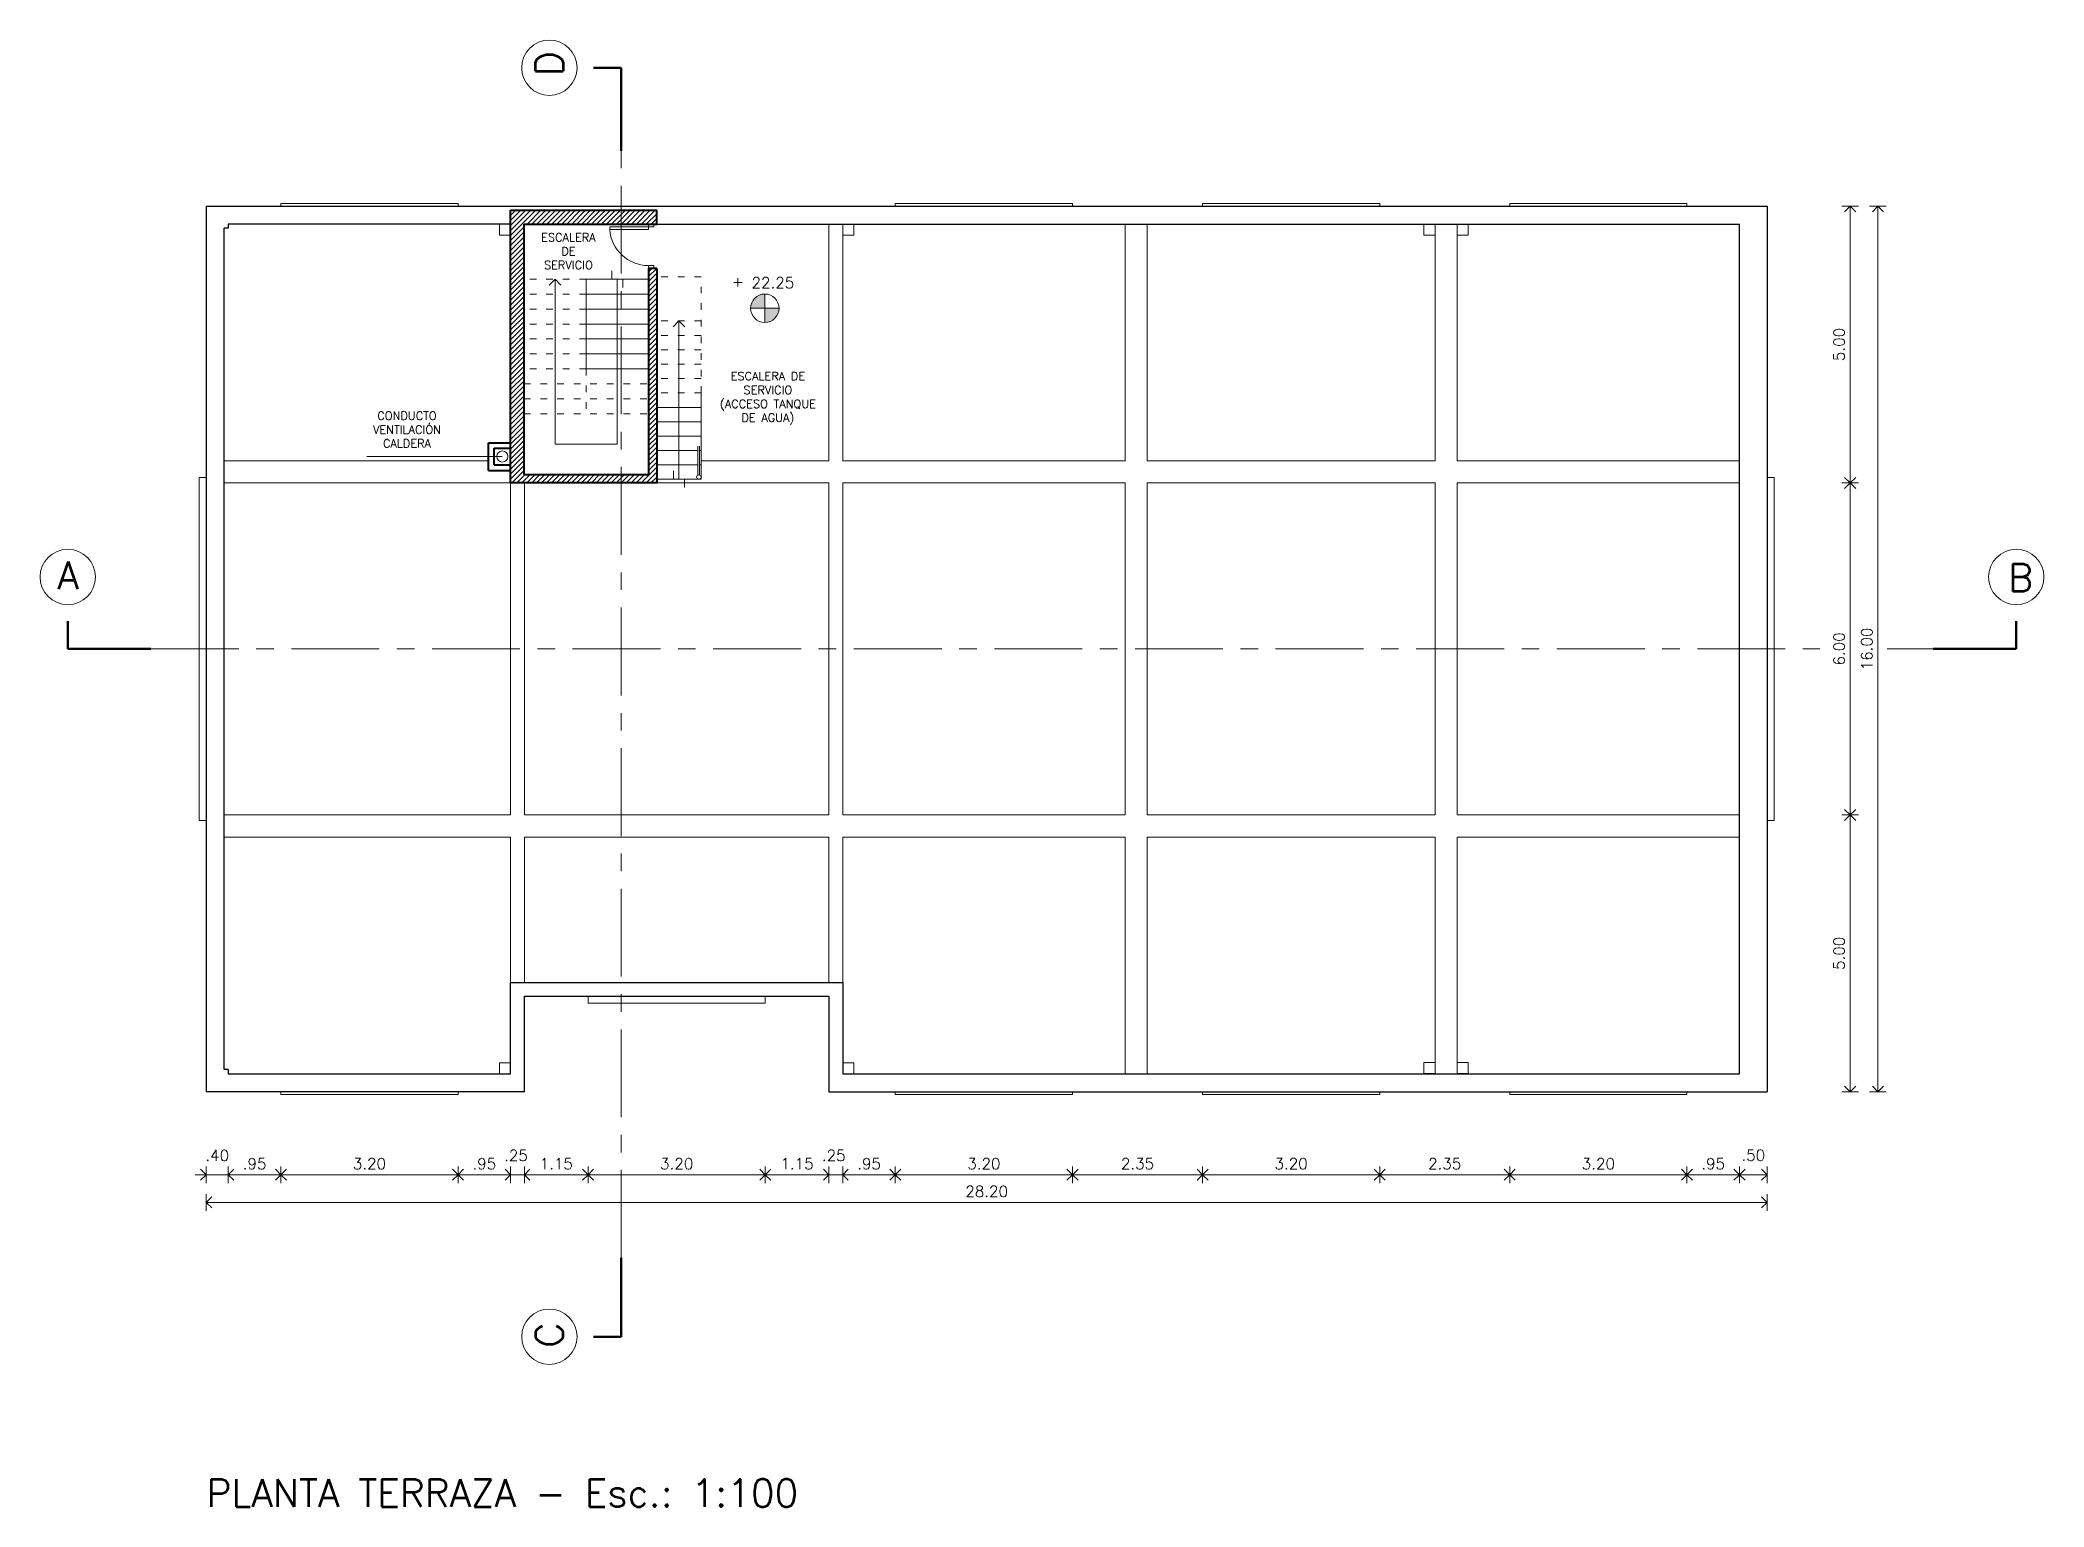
# Model space of a CAD drawing. Extents: x 952 to 1352, y -109 to 175.
# Drawn here: x 1026.65 to 1062.85, y 55.78 to 82.28 of the extents above; entities that cross this region are included whole.
import ezdxf

# ---------------------------------------------------------------- set-up
doc = ezdxf.new("R2010")
doc.units = 0
doc.header["$LTSCALE"] = 0.5
doc.linetypes.add('ACAD_ISO03W100', pattern=[30, 12, -18])
doc.linetypes.add('CENTER', pattern=[50.8, 31.75, -6.35, 6.35, -6.35])
doc.layers.get('0').update_dxf_attribs({"linetype": 'CONTINUOUS'})
doc.layers.get('Defpoints').update_dxf_attribs({"linetype": 'CONTINUOUS'})
for name, color, linetype, lineweight in [('Acotaciones', 9, 'CONTINUOUS', 9), ('Carpintería', 55, 'CONTINUOUS', 20), ('Detalles 01', 8, 'CONTINUOUS', 9), ('Muros corte', 7, 'CONTINUOUS', 40), ('Muros vista', 253, 'CONTINUOUS', 25), ('Pisos', 252, 'CONTINUOUS', 18), ('Proyección', 4, 'ACAD_ISO03W100', 18), ('Punta 01', 6, 'CONTINUOUS', 9), ('Punta 015', 64, 'CONTINUOUS', 13), ('Punta 02', 11, 'CONTINUOUS', 20), ('Punta 05', 52, 'CONTINUOUS', 50), ('Tratamiento pisos', 251, 'CONTINUOUS', 9), ('Vidrios', 147, 'CONTINUOUS', 13)]:
    doc.layers.add(name, color=color, linetype=linetype, lineweight=lineweight)
doc.styles.add('Texto 1.5 mm', font='simplex.shx', dxfattribs={"height": 0.15})
doc.styles.add('Texto 2 mm', font='simplex.shx', dxfattribs={"height": 0.2})
doc.styles.add('Texto 5 mm', font='simplex.shx', dxfattribs={"height": 0.5})
doc.dimstyles.new('Primera línea', dxfattribs={"dimscale": 0, "dimtxt": 0.2, "dimasz": 0.2, "dimexe": 0.15, "dimexo": 0, "dimgap": 0.1, "dimtad": 1, "dimzin": 4, "dimdsep": 46, "dimtxsty": 'Texto 2 mm', "dimblk": 'OPEN90', "dimcen": 2.5, "dimclrd": 256, "dimclre": 256, "dimclrt": 256, "dimadec": 0, "dimazin": 0, "dimtfac": 1, "dimtmove": 2, "dimatfit": 3, "dimldrblk": 'OPEN90', "dimfxl": 1, "dimtolj": 1, "dimtzin": 0, "dimlwd": -1, "dimlwe": -1, "dimarcsym": 0})
doc.dimstyles.new('Segunda línea', dxfattribs={"dimscale": 0, "dimtxt": 0.2, "dimasz": 0.2, "dimexe": 0.15, "dimexo": 0.5, "dimgap": 0.1, "dimtad": 1, "dimzin": 4, "dimdsep": 46, "dimtxsty": 'Texto 2 mm', "dimblk": 'OPEN90', "dimcen": 2.5, "dimclrd": 256, "dimclre": 256, "dimclrt": 256, "dimadec": 0, "dimazin": 0, "dimtfac": 1, "dimtmove": 2, "dimatfit": 3, "dimldrblk": 'OPEN90', "dimfxl": 1, "dimtolj": 1, "dimtzin": 0, "dimlwd": -1, "dimlwe": -1, "dimarcsym": 0})

msp = doc.modelspace()

# ---------------------------------------------------------------- texts
at = {"layer": 'Acotaciones', "char_height": 0.2, "attachment_point": 5, "style": 'Texto 2 mm'}
for s, insert in [('\\A1;.40', (1029.846, 62.129)), ('.25', (1035.243, 62.129)), ('.25', (1040.983, 62.129)), ('\\A1;.50', (1057.596, 62.132))]:
    msp.add_mtext(s, dxfattribs=dict(at, insert=insert))
at = {"layer": 'Punta 015', "char_height": 0.15, "attachment_point": 2, "style": 'Texto 1.5 mm'}
for s, insert, width in [('ESCALERA DE SERVICIO', (1036.19, 78.791), 1.23789), ('ESCALERA DE SERVICIO\\P(ACCESO TANQUE DE AGUA)', (1039.794, 76.283), 2.12447), ('CONDUCTO\\PVENTILACIÓN CALDERA', (1033.274, 75.568), 1.45739)]:
    msp.add_mtext(s, dxfattribs=dict(at, insert=insert, width=width))
at = {"layer": 'Punta 015', "linetype": 'Continuous', "insert": (1039.884, 77.897), "char_height": 0.2, "attachment_point": 5, "style": 'Texto 2 mm'}
msp.add_mtext('22.25', dxfattribs=at)
at = {"layer": 'Punta 05', "char_height": 0.5, "width": 0.3999, "attachment_point": 7, "rotation": 90, "style": 'Texto 5 mm'}
for s, insert in [('D', (1036.097, 81.631)), ('C', (1036.097, 58.658))]:
    msp.add_mtext(s, dxfattribs=dict(at, insert=insert))
at = {"layer": 'Punta 05', "char_height": 0.5, "attachment_point": 1, "style": 'Texto 5 mm'}
for s, insert, width in [('A', (1026.96, 72.857), 0.39986), ('B', (1062.198, 72.819), 0.3999), ('PLANTA TERRAZA - Esc.: 1:100', (1029.65, 56.279), 17.2455)]:
    msp.add_mtext(s, dxfattribs=dict(at, insert=insert, width=width))

# ---------------------------------------------------------------- blocks, each defined once
blk = doc.blocks.new('_Open90')
at = {"color": 0, "linetype": 'ByBlock', "lineweight": -2}
for p, q in [((0, 0), (-1, 0)), ((-0.5, 0.5), (0, 0)), ((0, 0), (-0.5, -0.5))]:
    blk.add_line(p, q, dxfattribs=at)
blk = doc.blocks.new('*D53')
at = {"layer": 'Acotaciones', "transparency": 16777216}
for p, q in [((1059.196, 68.28), (1059.496, 68.28)), ((1059.346, 63.48), (1059.346, 68.08)), ((1059.196, 63.28), (1059.496, 63.28))]:
    blk.add_line(p, q, dxfattribs=at)
at = {"layer": 'Defpoints', "color": 0, "transparency": 16777216}
for p in [(1059.196, 68.28), (1059.346, 68.28), (1059.196, 63.28)]:
    blk.add_point(p, dxfattribs=at)
at = {"layer": 'Acotaciones', "transparency": 16777216, "xscale": 0.2, "yscale": 0.2, "zscale": 0.2}
for p, rotation in [((1059.346, 68.28), 90), ((1059.346, 63.28), 270)]:
    blk.add_blockref('_Open90', p, dxfattribs=dict(at, rotation=rotation))
at = {"layer": 'Acotaciones', "transparency": 16777216, "insert": (1059.146, 65.78), "char_height": 0.2, "attachment_point": 5, "rotation": 90, "style": 'Texto 2 mm'}
blk.add_mtext('\\A1;5.00', dxfattribs=at)
blk = doc.blocks.new('*D54')
at = {"layer": 'Acotaciones', "transparency": 16777216}
for p, q in [((1059.196, 74.28), (1059.496, 74.28)), ((1059.346, 68.48), (1059.346, 74.08)), ((1059.196, 68.28), (1059.496, 68.28))]:
    blk.add_line(p, q, dxfattribs=at)
at = {"layer": 'Defpoints', "color": 0, "transparency": 16777216}
for p in [(1059.196, 74.28), (1059.346, 74.28), (1059.196, 68.28)]:
    blk.add_point(p, dxfattribs=at)
at = {"layer": 'Acotaciones', "transparency": 16777216, "xscale": 0.2, "yscale": 0.2, "zscale": 0.2}
for p, rotation in [((1059.346, 74.28), 90), ((1059.346, 68.28), 270)]:
    blk.add_blockref('_Open90', p, dxfattribs=dict(at, rotation=rotation))
at = {"layer": 'Acotaciones', "transparency": 16777216, "insert": (1059.146, 71.28), "char_height": 0.2, "attachment_point": 5, "rotation": 90, "style": 'Texto 2 mm'}
blk.add_mtext('\\A1;6.00', dxfattribs=at)
blk = doc.blocks.new('*D55')
at = {"layer": 'Acotaciones', "transparency": 16777216}
for p, q in [((1059.196, 79.28), (1059.496, 79.28)), ((1059.346, 74.48), (1059.346, 79.08)), ((1059.196, 74.28), (1059.496, 74.28))]:
    blk.add_line(p, q, dxfattribs=at)
at = {"layer": 'Defpoints', "color": 0, "transparency": 16777216}
for p in [(1059.196, 79.28), (1059.346, 79.28), (1059.196, 74.28)]:
    blk.add_point(p, dxfattribs=at)
at = {"layer": 'Acotaciones', "transparency": 16777216, "xscale": 0.2, "yscale": 0.2, "zscale": 0.2}
for p, rotation in [((1059.346, 79.28), 90), ((1059.346, 74.28), 270)]:
    blk.add_blockref('_Open90', p, dxfattribs=dict(at, rotation=rotation))
at = {"layer": 'Acotaciones', "transparency": 16777216, "insert": (1059.146, 76.78), "char_height": 0.2, "attachment_point": 5, "rotation": 90, "style": 'Texto 2 mm'}
blk.add_mtext('\\A1;5.00', dxfattribs=at)
blk = doc.blocks.new('*D56')
at = {"layer": 'Acotaciones', "transparency": 16777216}
for p, q in [((1059.696, 79.28), (1059.996, 79.28)), ((1059.846, 63.48), (1059.846, 79.08)), ((1059.696, 63.28), (1059.996, 63.28))]:
    blk.add_line(p, q, dxfattribs=at)
at = {"layer": 'Defpoints', "color": 0, "transparency": 16777216}
for p in [(1059.196, 79.28), (1059.846, 79.28), (1059.196, 63.28)]:
    blk.add_point(p, dxfattribs=at)
at = {"layer": 'Acotaciones', "transparency": 16777216, "xscale": 0.2, "yscale": 0.2, "zscale": 0.2}
for p, rotation in [((1059.846, 79.28), 90), ((1059.846, 63.28), 270)]:
    blk.add_blockref('_Open90', p, dxfattribs=dict(at, rotation=rotation))
at = {"layer": 'Acotaciones', "transparency": 16777216, "insert": (1059.646, 71.28), "char_height": 0.2, "attachment_point": 5, "rotation": 90, "style": 'Texto 2 mm'}
blk.add_mtext('\\A1;16.00', dxfattribs=at)
blk = doc.blocks.new('*D57')
at = {"layer": 'Acotaciones', "transparency": 16777216}
for p, q in [((1030.046, 61.93), (1030.046, 61.63)), ((1030.996, 61.93), (1030.996, 61.63)), ((1030.246, 61.78), (1030.796, 61.78))]:
    blk.add_line(p, q, dxfattribs=at)
at = {"layer": 'Defpoints', "color": 0, "transparency": 16777216}
for p in [(1030.046, 61.93), (1030.996, 61.93), (1030.996, 61.78)]:
    blk.add_point(p, dxfattribs=at)
at = {"layer": 'Acotaciones', "transparency": 16777216, "xscale": 0.2, "yscale": 0.2, "zscale": 0.2, "rotation": 180}
blk.add_blockref('_Open90', (1030.046, 61.78), dxfattribs=at)
at = {"layer": 'Acotaciones', "transparency": 16777216, "xscale": 0.2, "yscale": 0.2, "zscale": 0.2}
blk.add_blockref('_Open90', (1030.996, 61.78), dxfattribs=at)
at = {"layer": 'Acotaciones', "transparency": 16777216, "insert": (1030.521, 61.98), "char_height": 0.2, "attachment_point": 5, "style": 'Texto 2 mm'}
blk.add_mtext('\\A1;.95', dxfattribs=at)
blk = doc.blocks.new('*D58')
at = {"layer": 'Acotaciones', "transparency": 16777216}
for p, q in [((1030.996, 61.93), (1030.996, 61.63)), ((1034.196, 61.93), (1034.196, 61.63)), ((1031.196, 61.78), (1033.996, 61.78))]:
    blk.add_line(p, q, dxfattribs=at)
at = {"layer": 'Defpoints', "color": 0, "transparency": 16777216}
for p in [(1030.996, 61.93), (1034.196, 61.93), (1034.196, 61.78)]:
    blk.add_point(p, dxfattribs=at)
at = {"layer": 'Acotaciones', "transparency": 16777216, "xscale": 0.2, "yscale": 0.2, "zscale": 0.2, "rotation": 180}
blk.add_blockref('_Open90', (1030.996, 61.78), dxfattribs=at)
at = {"layer": 'Acotaciones', "transparency": 16777216, "xscale": 0.2, "yscale": 0.2, "zscale": 0.2}
blk.add_blockref('_Open90', (1034.196, 61.78), dxfattribs=at)
at = {"layer": 'Acotaciones', "transparency": 16777216, "insert": (1032.596, 61.98), "char_height": 0.2, "attachment_point": 5, "style": 'Texto 2 mm'}
blk.add_mtext('\\A1;3.20', dxfattribs=at)
blk = doc.blocks.new('*D59')
at = {"layer": 'Acotaciones', "transparency": 16777216}
for p, q in [((1034.196, 61.93), (1034.196, 61.63)), ((1035.146, 61.93), (1035.146, 61.63)), ((1034.396, 61.78), (1034.946, 61.78))]:
    blk.add_line(p, q, dxfattribs=at)
at = {"layer": 'Defpoints', "color": 0, "transparency": 16777216}
for p in [(1034.196, 61.93), (1035.146, 61.93), (1035.146, 61.78)]:
    blk.add_point(p, dxfattribs=at)
at = {"layer": 'Acotaciones', "transparency": 16777216, "xscale": 0.2, "yscale": 0.2, "zscale": 0.2, "rotation": 180}
blk.add_blockref('_Open90', (1034.196, 61.78), dxfattribs=at)
at = {"layer": 'Acotaciones', "transparency": 16777216, "xscale": 0.2, "yscale": 0.2, "zscale": 0.2}
blk.add_blockref('_Open90', (1035.146, 61.78), dxfattribs=at)
at = {"layer": 'Acotaciones', "transparency": 16777216, "insert": (1034.671, 61.98), "char_height": 0.2, "attachment_point": 5, "style": 'Texto 2 mm'}
blk.add_mtext('\\A1;.95', dxfattribs=at)
blk = doc.blocks.new('*D60')
at = {"layer": 'Acotaciones', "transparency": 16777216}
for p, q in [((1035.396, 61.93), (1035.396, 61.63)), ((1036.546, 61.93), (1036.546, 61.63)), ((1035.596, 61.78), (1036.346, 61.78))]:
    blk.add_line(p, q, dxfattribs=at)
at = {"layer": 'Defpoints', "color": 0, "transparency": 16777216}
for p in [(1035.396, 61.93), (1036.546, 61.93), (1036.546, 61.78)]:
    blk.add_point(p, dxfattribs=at)
at = {"layer": 'Acotaciones', "transparency": 16777216, "xscale": 0.2, "yscale": 0.2, "zscale": 0.2, "rotation": 180}
blk.add_blockref('_Open90', (1035.396, 61.78), dxfattribs=at)
at = {"layer": 'Acotaciones', "transparency": 16777216, "xscale": 0.2, "yscale": 0.2, "zscale": 0.2}
blk.add_blockref('_Open90', (1036.546, 61.78), dxfattribs=at)
at = {"layer": 'Acotaciones', "transparency": 16777216, "insert": (1035.971, 61.98), "char_height": 0.2, "attachment_point": 5, "style": 'Texto 2 mm'}
blk.add_mtext('\\A1;1.15', dxfattribs=at)
blk = doc.blocks.new('*D61')
at = {"layer": 'Acotaciones', "transparency": 16777216}
for p, q in [((1036.546, 61.93), (1036.546, 61.63)), ((1039.746, 61.93), (1039.746, 61.63)), ((1036.746, 61.78), (1039.546, 61.78))]:
    blk.add_line(p, q, dxfattribs=at)
at = {"layer": 'Defpoints', "color": 0, "transparency": 16777216}
for p in [(1036.546, 61.93), (1039.746, 61.93), (1039.746, 61.78)]:
    blk.add_point(p, dxfattribs=at)
at = {"layer": 'Acotaciones', "transparency": 16777216, "xscale": 0.2, "yscale": 0.2, "zscale": 0.2, "rotation": 180}
blk.add_blockref('_Open90', (1036.546, 61.78), dxfattribs=at)
at = {"layer": 'Acotaciones', "transparency": 16777216, "xscale": 0.2, "yscale": 0.2, "zscale": 0.2}
blk.add_blockref('_Open90', (1039.746, 61.78), dxfattribs=at)
at = {"layer": 'Acotaciones', "transparency": 16777216, "insert": (1038.146, 61.98), "char_height": 0.2, "attachment_point": 5, "style": 'Texto 2 mm'}
blk.add_mtext('\\A1;3.20', dxfattribs=at)
blk = doc.blocks.new('*D62')
at = {"layer": 'Acotaciones', "transparency": 16777216}
for p, q in [((1039.746, 61.93), (1039.746, 61.63)), ((1040.896, 61.93), (1040.896, 61.63)), ((1039.946, 61.78), (1040.696, 61.78))]:
    blk.add_line(p, q, dxfattribs=at)
at = {"layer": 'Defpoints', "color": 0, "transparency": 16777216}
for p in [(1039.746, 61.93), (1040.896, 61.93), (1040.896, 61.78)]:
    blk.add_point(p, dxfattribs=at)
at = {"layer": 'Acotaciones', "transparency": 16777216, "xscale": 0.2, "yscale": 0.2, "zscale": 0.2, "rotation": 180}
blk.add_blockref('_Open90', (1039.746, 61.78), dxfattribs=at)
at = {"layer": 'Acotaciones', "transparency": 16777216, "xscale": 0.2, "yscale": 0.2, "zscale": 0.2}
blk.add_blockref('_Open90', (1040.896, 61.78), dxfattribs=at)
at = {"layer": 'Acotaciones', "transparency": 16777216, "insert": (1040.321, 61.98), "char_height": 0.2, "attachment_point": 5, "style": 'Texto 2 mm'}
blk.add_mtext('\\A1;1.15', dxfattribs=at)
blk = doc.blocks.new('*D63')
at = {"layer": 'Acotaciones', "transparency": 16777216}
for p, q in [((1041.146, 61.93), (1041.146, 61.63)), ((1042.096, 61.93), (1042.096, 61.63)), ((1041.346, 61.78), (1041.896, 61.78))]:
    blk.add_line(p, q, dxfattribs=at)
at = {"layer": 'Defpoints', "color": 0, "transparency": 16777216}
for p in [(1041.146, 61.93), (1042.096, 61.93), (1042.096, 61.78)]:
    blk.add_point(p, dxfattribs=at)
at = {"layer": 'Acotaciones', "transparency": 16777216, "xscale": 0.2, "yscale": 0.2, "zscale": 0.2, "rotation": 180}
blk.add_blockref('_Open90', (1041.146, 61.78), dxfattribs=at)
at = {"layer": 'Acotaciones', "transparency": 16777216, "xscale": 0.2, "yscale": 0.2, "zscale": 0.2}
blk.add_blockref('_Open90', (1042.096, 61.78), dxfattribs=at)
at = {"layer": 'Acotaciones', "transparency": 16777216, "insert": (1041.621, 61.98), "char_height": 0.2, "attachment_point": 5, "style": 'Texto 2 mm'}
blk.add_mtext('\\A1;.95', dxfattribs=at)
blk = doc.blocks.new('*D64')
at = {"layer": 'Acotaciones', "transparency": 16777216}
for p, q in [((1042.096, 61.93), (1042.096, 61.63)), ((1045.296, 61.93), (1045.296, 61.63)), ((1042.296, 61.78), (1045.096, 61.78))]:
    blk.add_line(p, q, dxfattribs=at)
at = {"layer": 'Defpoints', "color": 0, "transparency": 16777216}
for p in [(1042.096, 61.93), (1045.296, 61.93), (1045.296, 61.78)]:
    blk.add_point(p, dxfattribs=at)
at = {"layer": 'Acotaciones', "transparency": 16777216, "xscale": 0.2, "yscale": 0.2, "zscale": 0.2, "rotation": 180}
blk.add_blockref('_Open90', (1042.096, 61.78), dxfattribs=at)
at = {"layer": 'Acotaciones', "transparency": 16777216, "xscale": 0.2, "yscale": 0.2, "zscale": 0.2}
blk.add_blockref('_Open90', (1045.296, 61.78), dxfattribs=at)
at = {"layer": 'Acotaciones', "transparency": 16777216, "insert": (1043.696, 61.98), "char_height": 0.2, "attachment_point": 5, "style": 'Texto 2 mm'}
blk.add_mtext('\\A1;3.20', dxfattribs=at)
blk = doc.blocks.new('*D65')
at = {"layer": 'Acotaciones', "transparency": 16777216}
for p, q in [((1045.296, 61.93), (1045.296, 61.63)), ((1047.646, 61.93), (1047.646, 61.63)), ((1045.496, 61.78), (1047.446, 61.78))]:
    blk.add_line(p, q, dxfattribs=at)
at = {"layer": 'Defpoints', "color": 0, "transparency": 16777216}
for p in [(1045.296, 61.93), (1047.646, 61.93), (1047.646, 61.78)]:
    blk.add_point(p, dxfattribs=at)
at = {"layer": 'Acotaciones', "transparency": 16777216, "xscale": 0.2, "yscale": 0.2, "zscale": 0.2, "rotation": 180}
blk.add_blockref('_Open90', (1045.296, 61.78), dxfattribs=at)
at = {"layer": 'Acotaciones', "transparency": 16777216, "xscale": 0.2, "yscale": 0.2, "zscale": 0.2}
blk.add_blockref('_Open90', (1047.646, 61.78), dxfattribs=at)
at = {"layer": 'Acotaciones', "transparency": 16777216, "insert": (1046.471, 61.98), "char_height": 0.2, "attachment_point": 5, "style": 'Texto 2 mm'}
blk.add_mtext('\\A1;2.35', dxfattribs=at)
blk = doc.blocks.new('*D66')
at = {"layer": 'Acotaciones', "transparency": 16777216}
for p, q in [((1047.646, 61.93), (1047.646, 61.63)), ((1050.846, 61.93), (1050.846, 61.63)), ((1047.846, 61.78), (1050.646, 61.78))]:
    blk.add_line(p, q, dxfattribs=at)
at = {"layer": 'Defpoints', "color": 0, "transparency": 16777216}
for p in [(1047.646, 61.93), (1050.846, 61.93), (1050.846, 61.78)]:
    blk.add_point(p, dxfattribs=at)
at = {"layer": 'Acotaciones', "transparency": 16777216, "xscale": 0.2, "yscale": 0.2, "zscale": 0.2, "rotation": 180}
blk.add_blockref('_Open90', (1047.646, 61.78), dxfattribs=at)
at = {"layer": 'Acotaciones', "transparency": 16777216, "xscale": 0.2, "yscale": 0.2, "zscale": 0.2}
blk.add_blockref('_Open90', (1050.846, 61.78), dxfattribs=at)
at = {"layer": 'Acotaciones', "transparency": 16777216, "insert": (1049.246, 61.98), "char_height": 0.2, "attachment_point": 5, "style": 'Texto 2 mm'}
blk.add_mtext('\\A1;3.20', dxfattribs=at)
blk = doc.blocks.new('*D67')
at = {"layer": 'Acotaciones', "transparency": 16777216}
for p, q in [((1053.196, 61.93), (1053.196, 61.63)), ((1056.396, 61.93), (1056.396, 61.63)), ((1053.396, 61.78), (1056.196, 61.78))]:
    blk.add_line(p, q, dxfattribs=at)
at = {"layer": 'Defpoints', "color": 0, "transparency": 16777216}
for p in [(1053.196, 61.93), (1056.396, 61.93), (1056.396, 61.78)]:
    blk.add_point(p, dxfattribs=at)
at = {"layer": 'Acotaciones', "transparency": 16777216, "xscale": 0.2, "yscale": 0.2, "zscale": 0.2, "rotation": 180}
blk.add_blockref('_Open90', (1053.196, 61.78), dxfattribs=at)
at = {"layer": 'Acotaciones', "transparency": 16777216, "xscale": 0.2, "yscale": 0.2, "zscale": 0.2}
blk.add_blockref('_Open90', (1056.396, 61.78), dxfattribs=at)
at = {"layer": 'Acotaciones', "transparency": 16777216, "insert": (1054.796, 61.98), "char_height": 0.2, "attachment_point": 5, "style": 'Texto 2 mm'}
blk.add_mtext('\\A1;3.20', dxfattribs=at)
blk = doc.blocks.new('*D68')
at = {"layer": 'Acotaciones', "transparency": 16777216}
for p, q in [((1056.396, 61.93), (1056.396, 61.63)), ((1057.346, 61.93), (1057.346, 61.63)), ((1056.596, 61.78), (1057.146, 61.78))]:
    blk.add_line(p, q, dxfattribs=at)
at = {"layer": 'Defpoints', "color": 0, "transparency": 16777216}
for p in [(1056.396, 61.93), (1057.346, 61.93), (1057.346, 61.78)]:
    blk.add_point(p, dxfattribs=at)
at = {"layer": 'Acotaciones', "transparency": 16777216, "xscale": 0.2, "yscale": 0.2, "zscale": 0.2, "rotation": 180}
blk.add_blockref('_Open90', (1056.396, 61.78), dxfattribs=at)
at = {"layer": 'Acotaciones', "transparency": 16777216, "xscale": 0.2, "yscale": 0.2, "zscale": 0.2}
blk.add_blockref('_Open90', (1057.346, 61.78), dxfattribs=at)
at = {"layer": 'Acotaciones', "transparency": 16777216, "insert": (1056.871, 61.98), "char_height": 0.2, "attachment_point": 5, "style": 'Texto 2 mm'}
blk.add_mtext('\\A1;.95', dxfattribs=at)
blk = doc.blocks.new('*D69')
at = {"layer": 'Acotaciones', "transparency": 16777216}
for p, q in [((1029.646, 61.43), (1029.646, 61.13)), ((1029.846, 61.28), (1057.646, 61.28)), ((1057.846, 61.43), (1057.846, 61.13))]:
    blk.add_line(p, q, dxfattribs=at)
at = {"layer": 'Defpoints', "color": 0, "transparency": 16777216}
for p in [(1029.646, 61.93), (1057.846, 61.93), (1057.846, 61.28)]:
    blk.add_point(p, dxfattribs=at)
at = {"layer": 'Acotaciones', "transparency": 16777216, "xscale": 0.2, "yscale": 0.2, "zscale": 0.2, "rotation": 180}
blk.add_blockref('_Open90', (1029.646, 61.28), dxfattribs=at)
at = {"layer": 'Acotaciones', "transparency": 16777216, "xscale": 0.2, "yscale": 0.2, "zscale": 0.2}
blk.add_blockref('_Open90', (1057.846, 61.28), dxfattribs=at)
at = {"layer": 'Acotaciones', "transparency": 16777216, "insert": (1043.746, 61.48), "char_height": 0.2, "attachment_point": 5, "style": 'Texto 2 mm'}
blk.add_mtext('\\A1;28.20', dxfattribs=at)
blk = doc.blocks.new('*D70')
at = {"layer": 'Acotaciones', "transparency": 16777216}
for p, q in [((1050.846, 61.93), (1050.846, 61.63)), ((1053.196, 61.93), (1053.196, 61.63)), ((1051.046, 61.78), (1052.996, 61.78))]:
    blk.add_line(p, q, dxfattribs=at)
at = {"layer": 'Defpoints', "color": 0, "transparency": 16777216}
for p in [(1050.846, 61.93), (1053.196, 61.93), (1053.196, 61.78)]:
    blk.add_point(p, dxfattribs=at)
at = {"layer": 'Acotaciones', "transparency": 16777216, "xscale": 0.2, "yscale": 0.2, "zscale": 0.2, "rotation": 180}
blk.add_blockref('_Open90', (1050.846, 61.78), dxfattribs=at)
at = {"layer": 'Acotaciones', "transparency": 16777216, "xscale": 0.2, "yscale": 0.2, "zscale": 0.2}
blk.add_blockref('_Open90', (1053.196, 61.78), dxfattribs=at)
at = {"layer": 'Acotaciones', "transparency": 16777216, "insert": (1052.021, 61.98), "char_height": 0.2, "attachment_point": 5, "style": 'Texto 2 mm'}
blk.add_mtext('\\A1;2.35', dxfattribs=at)

# ---------------------------------------------------------------- dimensions: what is measured, and where the dimension line sits
at = {"layer": 'Acotaciones'}
for base, p1, p2, dimstyle, picture, middle in [((1059.346, 79.28), (1059.196, 74.28), (1059.196, 79.28), 'Primera línea', '*D55', (1059.146, 76.78)), ((1059.846, 79.28), (1059.196, 63.28), (1059.196, 79.28), 'Segunda línea', '*D56', (1059.646, 71.28)), ((1059.346, 74.28), (1059.196, 68.28), (1059.196, 74.28), 'Primera línea', '*D54', (1059.146, 71.28)), ((1059.346, 68.28), (1059.196, 63.28), (1059.196, 68.28), 'Primera línea', '*D53', (1059.146, 65.78))]:
    dim = msp.add_linear_dim(base=base, p1=p1, p2=p2, angle=90, dimstyle=dimstyle, override={"dimscale": 1}, dxfattribs=at)
    dim.commit()
    dim.dimension.update_dxf_attribs({"geometry": picture, "text_midpoint": middle})
for base, p1, p2, dimstyle, picture, middle in [((1057.846, 61.28), (1029.646, 61.93), (1057.846, 61.93), 'Segunda línea', '*D69', (1043.746, 61.48)), ((1030.996, 61.78), (1030.046, 61.93), (1030.996, 61.93), 'Primera línea', '*D57', (1030.521, 61.98)), ((1034.196, 61.78), (1030.996, 61.93), (1034.196, 61.93), 'Primera línea', '*D58', (1032.596, 61.98)), ((1035.146, 61.78), (1034.196, 61.93), (1035.146, 61.93), 'Primera línea', '*D59', (1034.671, 61.98)), ((1036.546, 61.78), (1035.396, 61.93), (1036.546, 61.93), 'Primera línea', '*D60', (1035.971, 61.98)), ((1039.746, 61.78), (1036.546, 61.93), (1039.746, 61.93), 'Primera línea', '*D61', (1038.146, 61.98)), ((1040.896, 61.78), (1039.746, 61.93), (1040.896, 61.93), 'Primera línea', '*D62', (1040.321, 61.98)), ((1042.096, 61.78), (1041.146, 61.93), (1042.096, 61.93), 'Primera línea', '*D63', (1041.621, 61.98)), ((1045.296, 61.78), (1042.096, 61.93), (1045.296, 61.93), 'Primera línea', '*D64', (1043.696, 61.98)), ((1047.646, 61.78), (1045.296, 61.93), (1047.646, 61.93), 'Primera línea', '*D65', (1046.471, 61.98)), ((1050.846, 61.78), (1047.646, 61.93), (1050.846, 61.93), 'Primera línea', '*D66', (1049.246, 61.98)), ((1053.196, 61.78), (1050.846, 61.93), (1053.196, 61.93), 'Primera línea', '*D70', (1052.021, 61.98)), ((1056.396, 61.78), (1053.196, 61.93), (1056.396, 61.93), 'Primera línea', '*D67', (1054.796, 61.98)), ((1057.346, 61.78), (1056.396, 61.93), (1057.346, 61.93), 'Primera línea', '*D68', (1056.871, 61.98))]:
    dim = msp.add_linear_dim(base=base, p1=p1, p2=p2, dimstyle=dimstyle, override={"dimscale": 1}, dxfattribs=at)
    dim.commit()
    dim.dimension.update_dxf_attribs({"geometry": picture, "text_midpoint": middle})

# ---------------------------------------------------------------- hatches: boundary and pattern name
at = {"layer": 'Detalles 01'}
h = msp.add_hatch(dxfattribs=at)
h.set_pattern_fill('ANSI31,_O', color=256, scale=0.02)
h.set_pattern_definition([(45, (0, 0), (-0.0449012806, 0.0449012806), [])])
h.paths.add_polyline_path([(1035.386, 78.955), (1037.146, 78.955), (1037.146, 79.205), (1035.146, 79.205), (1035.146, 74.28), (1037.146, 74.28), (1037.146, 74.43), (1035.386, 74.43)])
h.paths.add_polyline_path([(1037.786, 78.955), (1037.786, 79.205), (1037.146, 79.205), (1037.146, 78.955)])
h.paths.add_polyline_path([(1037.786, 78.155), (1037.636, 78.155), (1037.636, 74.43), (1037.146, 74.43), (1037.146, 74.28), (1037.786, 74.28)])
at = {"layer": 'Vidrios', "linetype": 'Continuous'}
h = msp.add_hatch(color=256, dxfattribs=at)
h.paths.add_polyline_path([(1039.739, 77.691, 0.414214), (1039.483, 77.435), (1039.739, 77.435)])
h.paths.add_polyline_path([(1039.996, 77.435), (1039.739, 77.435), (1039.739, 77.178, 0.414214)])

# ---------------------------------------------------------------- linework, layer by layer
at = {"layer": 'Acotaciones'}
for p, q in [((1038.586, 74.345), (1038.586, 75.905)), ((1029.646, 61.93), (1029.646, 61.63)), ((1057.346, 61.93), (1057.346, 61.63)), ((1057.846, 61.93), (1057.846, 61.63)), ((1030.046, 61.78), (1029.446, 61.78)), ((1029.546, 61.88), (1029.646, 61.78)), ((1029.646, 61.78), (1029.546, 61.68)), ((1035.146, 61.78), (1035.646, 61.78)), ((1040.646, 61.78), (1041.146, 61.78)), ((1057.346, 61.78), (1057.446, 61.88)), ((1057.346, 61.78), (1057.846, 61.78)), ((1057.446, 61.68), (1057.346, 61.78)), ((1057.846, 61.78), (1057.746, 61.88)), ((1057.746, 61.68), (1057.846, 61.78))]:
    msp.add_line(p, q, dxfattribs=at)
at = {"layer": 'Carpintería'}
for p, q in [((1030.996, 79.33), (1034.196, 79.33)), ((1030.996, 79.33), (1030.996, 79.28)), ((1034.196, 79.33), (1034.196, 79.28)), ((1042.096, 79.33), (1045.296, 79.33)), ((1042.096, 79.33), (1042.096, 79.28)), ((1045.296, 79.33), (1045.296, 79.28)), ((1047.646, 79.33), (1050.846, 79.33)), ((1047.646, 79.33), (1047.646, 79.28)), ((1050.846, 79.33), (1050.846, 79.28)), ((1053.196, 79.33), (1056.396, 79.33)), ((1053.196, 79.33), (1053.196, 79.28)), ((1056.396, 79.33), (1056.396, 79.28)), ((1037.636, 78.905), (1037.636, 78.955)), ((1037.736, 78.905), (1037.736, 78.955)), ((1037.636, 78.905), (1036.936, 78.905)), ((1036.936, 78.905), (1036.936, 78.855)), ((1036.936, 78.855), (1037.636, 78.855)), ((1037.736, 78.905), (1037.636, 78.905)), ((1037.636, 78.855), (1037.636, 78.905)), ((1037.636, 78.205), (1037.736, 78.205)), ((1037.636, 78.205), (1037.636, 78.155)), ((1037.736, 78.205), (1037.736, 78.155)), ((1029.521, 74.38), (1029.521, 68.18)), ((1029.521, 74.38), (1029.646, 74.38)), ((1057.971, 74.38), (1057.846, 74.38)), ((1057.971, 74.38), (1057.971, 68.18)), ((1029.521, 68.18), (1029.646, 68.18)), ((1057.971, 68.18), (1057.846, 68.18)), ((1036.546, 64.88), (1036.546, 65.005)), ((1039.746, 64.88), (1036.546, 64.88)), ((1039.746, 64.88), (1039.746, 65.005)), ((1030.996, 63.23), (1030.996, 63.28)), ((1034.196, 63.23), (1030.996, 63.23)), ((1034.196, 63.23), (1034.196, 63.28)), ((1042.096, 63.23), (1042.096, 63.28)), ((1042.096, 63.23), (1045.296, 63.23)), ((1045.296, 63.23), (1045.296, 63.28)), ((1047.646, 63.23), (1047.646, 63.28)), ((1047.646, 63.23), (1050.846, 63.23)), ((1050.846, 63.23), (1050.846, 63.28)), ((1053.196, 63.23), (1053.196, 63.28)), ((1053.196, 63.23), (1056.396, 63.23)), ((1056.396, 63.23), (1056.396, 63.28))]:
    msp.add_line(p, q, dxfattribs=at)
at = {"layer": 'Detalles 01', "linetype": 'CENTER', "ltscale": 0.1}
for p, q in [((1037.146, 60.28), (1037.146, 80.28)), ((1028.646, 71.28), (1058.796, 71.28)), ((1060.014, 71.28), (1060.846, 71.28))]:
    msp.add_line(p, q, dxfattribs=at)
at = {"layer": 'Detalles 01'}
for p, q in [((1035.842, 77.854), (1035.948, 77.96)), ((1035.948, 77.96), (1035.948, 74.98)), ((1036.054, 77.854), (1035.948, 77.96)), ((1036.973, 78.11), (1036.973, 77.96)), ((1037.073, 77.96), (1037.073, 74.98)), ((1037.173, 77.96), (1037.173, 77.81)), ((1038.08, 77.099), (1038.186, 77.205)), ((1038.186, 74.345), (1038.186, 77.205)), ((1038.292, 77.099), (1038.186, 77.205)), ((1035.948, 74.98), (1037.073, 74.98)), ((1038.531, 74.422), (1038.531, 74.945)), ((1038.561, 74.422), (1038.561, 74.945)), ((1034.995, 74.757), (1032.548, 74.757)), ((1038.086, 74.345), (1038.086, 74.495)), ((1038.286, 74.195), (1038.286, 74.345))]:
    msp.add_line(p, q, dxfattribs=at)
msp.add_circle((1038.546, 74.385), 0.04, dxfattribs=at)
msp.add_arc((1037.637, 78.909), 0.703, 184.3593, 269.8829, dxfattribs=at)
at = {"layer": 'Muros corte'}
for p, q in [((1035.146, 79.205), (1037.786, 79.205)), ((1035.146, 74.28), (1035.146, 79.205)), ((1035.386, 78.955), (1037.786, 78.955)), ((1035.386, 78.955), (1035.386, 74.43)), ((1037.786, 78.955), (1037.786, 79.205)), ((1037.636, 78.155), (1037.636, 74.43)), ((1037.786, 78.155), (1037.636, 78.155)), ((1037.786, 78.155), (1037.786, 74.28)), ((1034.746, 75.005), (1035.146, 75.005)), ((1034.746, 74.505), (1034.746, 75.005)), ((1034.846, 74.905), (1035.146, 74.905)), ((1034.846, 74.605), (1034.846, 74.905)), ((1034.846, 74.605), (1035.146, 74.605)), ((1034.746, 74.505), (1035.146, 74.505)), ((1037.786, 74.28), (1035.146, 74.28)), ((1035.386, 74.43), (1037.636, 74.43))]:
    msp.add_line(p, q, dxfattribs=at)
at = {"layer": 'Muros vista'}
for p, q in [((1029.646, 79.28), (1029.646, 63.28)), ((1029.646, 79.28), (1057.846, 79.28)), ((1057.846, 79.28), (1057.846, 63.28)), ((1035.146, 78.955), (1030.046, 78.955)), ((1030.046, 78.955), (1030.046, 78.88)), ((1037.786, 78.955), (1057.346, 78.955)), ((1057.346, 63.605), (1057.346, 78.955)), ((1029.971, 63.68), (1029.971, 78.88)), ((1030.046, 78.88), (1029.971, 78.88)), ((1035.146, 65.255), (1041.146, 65.255)), ((1035.146, 63.605), (1035.146, 65.255)), ((1041.146, 65.255), (1041.146, 63.605)), ((1035.396, 65.005), (1040.896, 65.005)), ((1035.396, 63.28), (1035.396, 65.005)), ((1040.896, 65.005), (1040.896, 63.28)), ((1030.046, 63.68), (1029.971, 63.68)), ((1030.046, 63.68), (1030.046, 63.605)), ((1030.046, 63.605), (1035.146, 63.605)), ((1041.146, 63.605), (1057.346, 63.605)), ((1035.396, 63.28), (1029.646, 63.28)), ((1040.896, 63.28), (1057.846, 63.28))]:
    msp.add_line(p, q, dxfattribs=at)
at = {"layer": 'Pisos'}
for p, q in [((1036.511, 77.96), (1036.511, 76.34)), ((1036.511, 77.96), (1037.636, 77.96)), ((1036.511, 77.69), (1037.636, 77.69)), ((1036.511, 77.42), (1037.636, 77.42)), ((1036.511, 77.15), (1037.636, 77.15)), ((1036.511, 76.88), (1037.636, 76.88)), ((1036.511, 76.61), (1037.636, 76.61)), ((1036.511, 76.34), (1037.636, 76.34)), ((1038.586, 75.645), (1037.786, 75.645)), ((1038.586, 75.385), (1037.786, 75.385)), ((1038.586, 75.125), (1037.786, 75.125)), ((1038.531, 74.865), (1037.786, 74.865)), ((1038.531, 74.605), (1037.786, 74.605)), ((1038.586, 74.865), (1038.561, 74.865)), ((1038.561, 74.865), (1038.586, 74.865)), ((1038.586, 74.605), (1038.561, 74.605)), ((1038.561, 74.605), (1038.586, 74.605)), ((1038.586, 74.345), (1037.786, 74.345))]:
    msp.add_line(p, q, dxfattribs=at)
at = {"layer": 'Proyección', "ltscale": 0.02}
for p, q in [((1036.511, 77.96), (1035.386, 77.96)), ((1038.586, 78.005), (1037.786, 78.005)), ((1038.586, 75.905), (1038.586, 78.005)), ((1036.511, 77.69), (1035.386, 77.69)), ((1036.511, 77.42), (1035.386, 77.42)), ((1036.511, 77.15), (1035.386, 77.15)), ((1038.586, 77.205), (1037.786, 77.205)), ((1036.511, 76.88), (1035.386, 76.88)), ((1038.586, 76.945), (1037.786, 76.945)), ((1036.511, 76.61), (1035.386, 76.61)), ((1038.586, 76.685), (1037.786, 76.685)), ((1038.586, 76.425), (1037.786, 76.425)), ((1036.511, 76.34), (1035.386, 76.34)), ((1035.386, 76.07), (1037.636, 76.07)), ((1036.511, 76.34), (1036.511, 75.535)), ((1038.586, 76.165), (1037.786, 76.165)), ((1035.386, 75.8), (1037.636, 75.8)), ((1038.586, 75.905), (1037.786, 75.905)), ((1035.386, 75.53), (1037.636, 75.53))]:
    msp.add_line(p, q, dxfattribs=at)
at = {"layer": 'Punta 01', "linetype": 'Continuous'}
for p, q in [((1039.178, 77.901), (1039.328, 77.901)), ((1039.253, 77.826), (1039.253, 77.976))]:
    msp.add_line(p, q, dxfattribs=at)
at = {"layer": 'Punta 015', "linetype": 'Continuous'}
for p, q in [((1039.739, 77.691), (1039.739, 77.178)), ((1039.483, 77.435), (1039.996, 77.435))]:
    msp.add_line(p, q, dxfattribs=at)
msp.add_circle((1039.739, 77.435), 0.257, dxfattribs=at)
at = {"layer": 'Punta 02'}
for points in [[(1034.946, 78.955), (1035.146, 78.955), (1035.146, 78.755), (1034.946, 78.755), (1034.946, 78.955)], [(1041.146, 78.955), (1041.346, 78.955), (1041.346, 78.755), (1041.146, 78.755), (1041.146, 78.955)], [(1051.646, 78.955), (1051.846, 78.955), (1051.846, 78.755), (1051.646, 78.755), (1051.646, 78.955)], [(1052.246, 78.955), (1052.446, 78.955), (1052.446, 78.755), (1052.246, 78.755), (1052.246, 78.955)], [(1034.946, 63.805), (1035.146, 63.805), (1035.146, 63.605), (1034.946, 63.605), (1034.946, 63.805)], [(1041.146, 63.805), (1041.346, 63.805), (1041.346, 63.605), (1041.146, 63.605), (1041.146, 63.805)], [(1051.646, 63.811), (1051.846, 63.811), (1051.846, 63.611), (1051.646, 63.611), (1051.646, 63.811)], [(1052.246, 63.811), (1052.446, 63.811), (1052.446, 63.611), (1052.246, 63.611), (1052.246, 63.811)]]:
    msp.add_lwpolyline(points, dxfattribs=at)
for centre, radius in [((1035.846, 81.78), 0.5), ((1034.995, 74.757), 0.1), ((1027.146, 72.58), 0.5), ((1062.346, 72.58), 0.5), ((1035.846, 58.855), 0.5)]:
    msp.add_circle(centre, radius, dxfattribs=at)
at = {"layer": 'Punta 05'}
for p, q in [((1037.146, 81.78), (1036.646, 81.78)), ((1037.146, 80.28), (1037.146, 81.78)), ((1027.146, 71.28), (1027.146, 71.78)), ((1062.346, 71.28), (1062.346, 71.78)), ((1028.646, 71.28), (1027.146, 71.28)), ((1060.846, 71.28), (1062.346, 71.28)), ((1037.146, 60.28), (1037.146, 58.855)), ((1037.146, 58.855), (1036.646, 58.855))]:
    msp.add_line(p, q, dxfattribs=at)
at = {"layer": 'Tratamiento pisos'}
for p, q in [((1040.896, 74.68), (1040.896, 78.955)), ((1041.146, 74.68), (1041.146, 78.955)), ((1046.246, 74.68), (1046.246, 78.955)), ((1046.646, 74.68), (1046.646, 78.955)), ((1051.846, 74.68), (1051.846, 78.955)), ((1052.246, 74.68), (1052.246, 78.955)), ((1029.971, 74.68), (1034.746, 74.68)), ((1038.586, 74.68), (1040.896, 74.68)), ((1041.146, 74.68), (1046.246, 74.68)), ((1046.646, 74.68), (1051.846, 74.68)), ((1052.246, 74.68), (1057.346, 74.68)), ((1029.971, 74.28), (1035.146, 74.28)), ((1035.146, 68.28), (1035.146, 74.28)), ((1035.396, 68.28), (1035.396, 74.28)), ((1037.786, 74.28), (1040.896, 74.28)), ((1040.896, 68.28), (1040.896, 74.28)), ((1041.146, 68.28), (1041.146, 74.28)), ((1041.146, 74.28), (1046.246, 74.28)), ((1046.246, 68.28), (1046.246, 74.28)), ((1046.646, 74.28), (1051.846, 74.28)), ((1046.646, 68.28), (1046.646, 74.28)), ((1051.846, 68.28), (1051.846, 74.28)), ((1052.246, 74.28), (1057.346, 74.28)), ((1052.246, 68.28), (1052.246, 74.28)), ((1029.971, 68.28), (1035.146, 68.28)), ((1035.396, 68.28), (1040.896, 68.28)), ((1041.146, 68.28), (1046.246, 68.28)), ((1046.646, 68.28), (1051.846, 68.28)), ((1052.246, 68.28), (1057.346, 68.28)), ((1029.971, 67.88), (1035.146, 67.88)), ((1035.146, 65.255), (1035.146, 67.88)), ((1035.396, 65.255), (1035.396, 67.88)), ((1035.396, 67.88), (1040.896, 67.88)), ((1040.896, 65.255), (1040.896, 67.88)), ((1041.146, 65.255), (1041.146, 67.88)), ((1041.146, 67.88), (1046.246, 67.88)), ((1046.246, 63.605), (1046.246, 67.88)), ((1046.646, 63.605), (1046.646, 67.88)), ((1046.646, 67.88), (1051.846, 67.88)), ((1051.846, 63.605), (1051.846, 67.88)), ((1052.246, 63.605), (1052.246, 67.88)), ((1052.246, 67.88), (1057.346, 67.88))]:
    msp.add_line(p, q, dxfattribs=at)

msp.set_redraw_order([(e.dxf.handle, doc.entitydb.next_handle()) for e in msp.query("TEXT MTEXT ATTDEF DIMENSION ARC_DIMENSION")])  # texts and dimensions are drawn at this point

doc.saveas('drawing.dxf')
